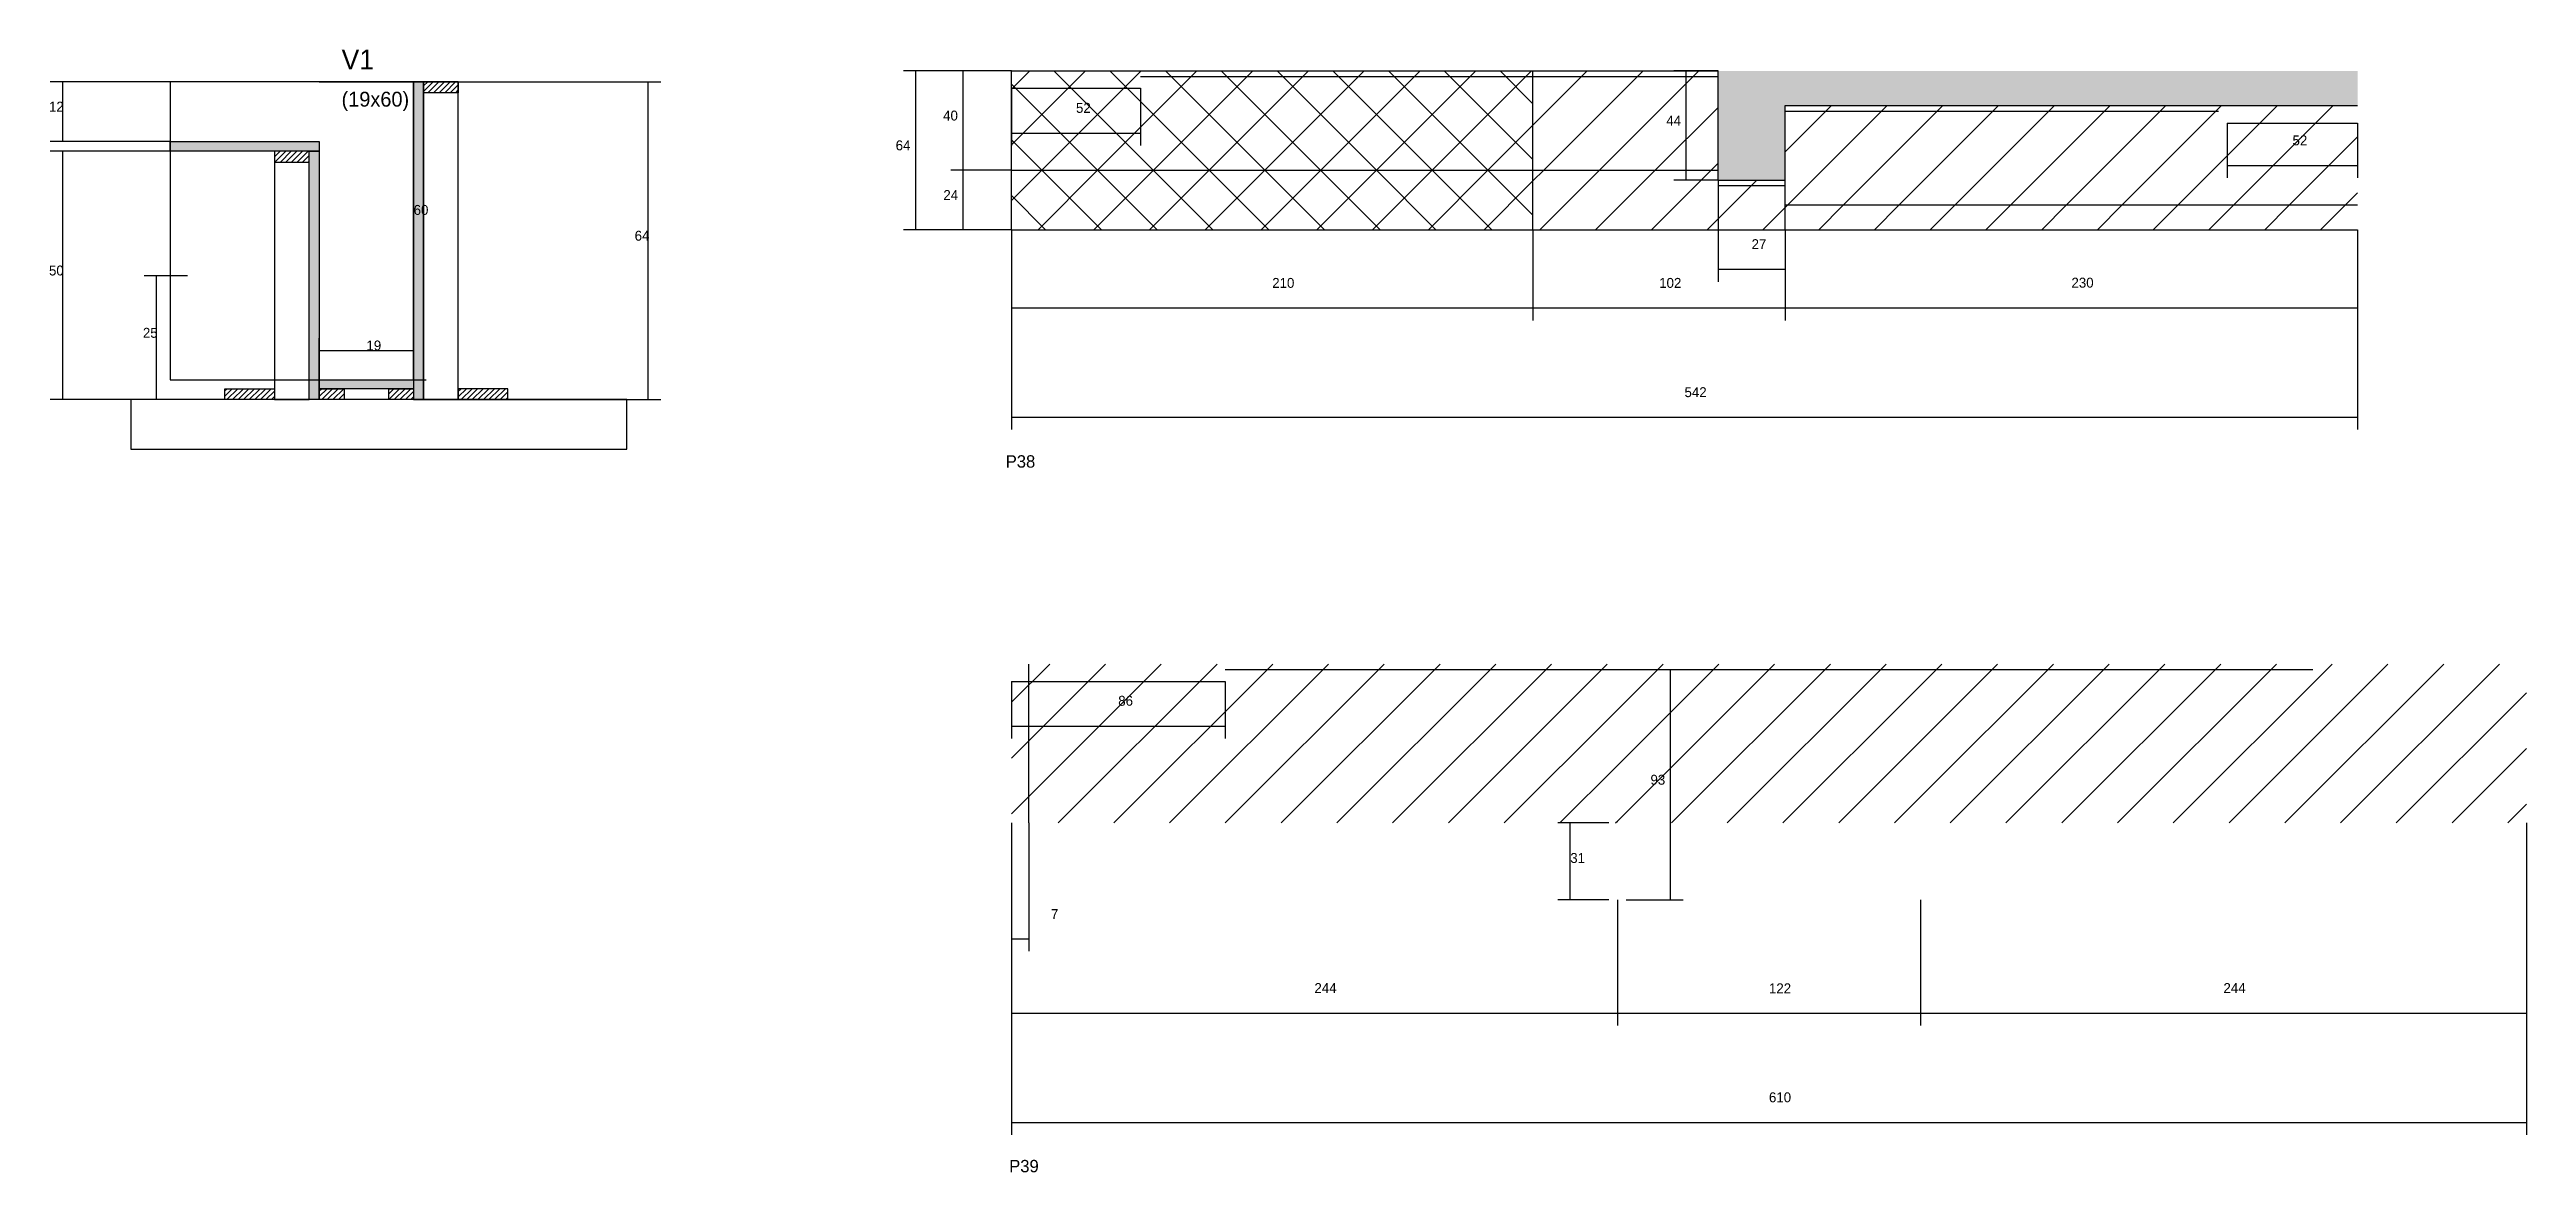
# Model space of a CAD drawing. Header units: metres. Extents: x -65046 to 21926, y -45195 to 1016.
# Drawn here: x 17482 to 18480, y -26839 to -26387 of the extents above; entities that cross this region are included whole.
import ezdxf

# ---------------------------------------------------------------- set-up
doc = ezdxf.new("R2010")
doc.units = ezdxf.units.M
for name, color, linetype in [('CONCRETO', 251, 'Continuous'), ('COTA', 241, 'Continuous'), ('Hachura', 253, 'Continuous'), ('Madeira', 126, 'Continuous'), ('NOMENCLATURA', 7, 'Continuous'), ('Painéis', 200, 'Continuous'), ('SARR_2.2x7', 40, 'Continuous'), ('Texto Seção', 7, 'Continuous')]:
    doc.layers.add(name, color=color, linetype=linetype)

msp = doc.modelspace()

# ---------------------------------------------------------------- texts
at = {"layer": 'COTA'}
for s, p in [('12', (17482.2, -26412)), ('40', (17842.2, -26415.6)), ('52', (17895.7, -26412.5)), ('44', (18133.4, -26417.6)), ('64', (17823.1, -26427.6)), ('52', (18385.5, -26425.6)), ('24', (17842.3, -26447.6)), ('60', (17629, -26453.6)), ('64', (17718, -26464)), ('27', (18167.7, -26467.4)), ('50', (17482.2, -26478)), ('210', (17974.7, -26483)), ('102', (18130.5, -26483)), ('230', (18296.5, -26482.9)), ('25', (17520, -26503.1)), ('19', (17610, -26508.2)), ('542', (18140.7, -26527)), ('86', (17912.7, -26651.3)), ('93', (18127, -26683.1)), ('31', (18094.7, -26714.6)), ('7', (17885.6, -26737.2)), ('244', (17991.7, -26767)), ('122', (18174.7, -26767.1)), ('244', (18357.7, -26767)), ('610', (18174.7, -26811))]:
    msp.add_text(s, height=4, dxfattribs=at).set_placement(p)
at = {"layer": 'NOMENCLATURA'}
for s, p in [('P38', (17867.4, -26555.4)), ('P39', (17868.8, -26839.2))]:
    msp.add_text(s, height=5, dxfattribs=at).set_placement(p)
at = {"layer": 'Texto Seção'}
for s, height, p in [('V1', 8, (17600, -26395)), ('(19x60)', 6, (17600, -26410))]:
    msp.add_text(s, height=height, dxfattribs=at).set_placement(p)

# ---------------------------------------------------------------- hatches: boundary and pattern name
at = {"layer": 'COTA'}
h = msp.add_hatch(dxfattribs=at)
h.set_pattern_fill('AR-CONC', scale=0.03)
h.paths.add_polyline_path([(18181.2, -26409.6), (18411.7, -26409.6), (18411.7, -26395.6), (18154.2, -26395.6), (18154.2, -26439.6), (18181.2, -26439.6)])
at = {"layer": 'Hachura'}
h = msp.add_hatch(dxfattribs=at)
h.set_pattern_fill('ANSI37', scale=5)
h.paths.add_polyline_path([(18079.7, -26435.6), (18079.7, -26395.6), (17869.7, -26395.6), (17869.7, -26435.6)])
h = msp.add_hatch(dxfattribs=at)
h.set_pattern_fill('ANSI31', scale=5)
h.paths.add_polyline_path([(18154.2, -26435.6), (18154.2, -26395.6), (18079.7, -26395.6), (18079.7, -26435.6)])
h = msp.add_hatch(color=8, dxfattribs=at)
h.dxf.hatch_style = 1
h.paths.add_polyline_path([(17633, -26400), (17629, -26400), (17629, -26400), (17629, -26528), (17629, -26528), (17633, -26528), (17633, -26528), (17633, -26400)])
h = msp.add_hatch(dxfattribs=at)
h.set_pattern_fill('ANSI31', scale=0.5)
h.paths.add_polyline_path([(17647, -26400), (17647, -26404.4), (17647, -26404.4), (17633, -26404.4), (17633, -26404.4), (17633, -26400), (17633, -26400), (17647, -26400)])
h = msp.add_hatch(dxfattribs=at)
h.set_pattern_fill('ANSI31', scale=5)
h.paths.add_polyline_path([(18411.7, -26449.6), (18411.7, -26409.6), (18181.2, -26409.6), (18181.2, -26449.6)])
h = msp.add_hatch(color=8, dxfattribs=at)
h.dxf.hatch_style = 1
h.paths.add_polyline_path([(17531, -26428), (17531, -26424), (17531, -26424), (17591, -26424), (17591, -26424), (17591, -26428), (17591, -26428), (17531, -26428)])
h = msp.add_hatch(dxfattribs=at)
h.set_pattern_fill('ANSI31', scale=0.5)
h.paths.add_polyline_path([(17573, -26428), (17573, -26432.4), (17573, -26432.4), (17587, -26432.4), (17587, -26432.4), (17587, -26428), (17587, -26428), (17573, -26428)])
h = msp.add_hatch(color=8, dxfattribs=at)
h.dxf.hatch_style = 1
h.paths.add_polyline_path([(17587, -26428), (17591, -26428), (17591, -26428), (17591, -26528), (17591, -26528), (17587, -26528), (17587, -26528), (17587, -26428)])
h = msp.add_hatch(dxfattribs=at)
h.set_pattern_fill('ANSI37', scale=5)
h.paths.add_polyline_path([(17869.7, -26435.6), (17869.7, -26459.6), (18079.7, -26459.6), (18079.7, -26435.6)])
h = msp.add_hatch(dxfattribs=at)
h.set_pattern_fill('ANSI31', scale=5)
h.paths.add_polyline_path([(18079.7, -26435.6), (18079.7, -26459.6), (18181.2, -26459.6), (18181.2, -26439.6), (18154.2, -26439.6), (18154.2, -26435.6)])
h = msp.add_hatch(dxfattribs=at)
h.set_pattern_fill('ANSI31', scale=5)
h.paths.add_polyline_path([(18181.2, -26449.6), (18181.2, -26459.6), (18411.7, -26459.6), (18411.7, -26449.6)])
h = msp.add_hatch(dxfattribs=at)
h.set_pattern_fill('ANSI31', scale=0.5)
h.paths.add_polyline_path([(17553, -26528), (17553, -26523.6), (17553, -26523.6), (17573, -26523.6), (17573, -26523.6), (17573, -26528), (17573, -26528), (17553, -26528)])
h = msp.add_hatch(color=8, dxfattribs=at)
h.dxf.hatch_style = 1
h.paths.add_polyline_path([(17591, -26523.6), (17591, -26520), (17591, -26520), (17629, -26520), (17629, -26520), (17629, -26523.6), (17629, -26523.6), (17591, -26523.6)])
h = msp.add_hatch(dxfattribs=at)
h.set_pattern_fill('ANSI31', scale=0.5)
h.paths.add_polyline_path([(17591, -26528), (17591, -26523.6), (17591, -26523.6), (17601, -26523.6), (17601, -26523.6), (17601, -26528), (17601, -26528), (17591, -26528)])
h = msp.add_hatch(dxfattribs=at)
h.set_pattern_fill('ANSI31', scale=0.5)
h.paths.add_polyline_path([(17619, -26528), (17619, -26523.6), (17619, -26523.6), (17629, -26523.6), (17629, -26523.6), (17629, -26528), (17629, -26528), (17619, -26528)])
h = msp.add_hatch(dxfattribs=at)
h.set_pattern_fill('ANSI31', scale=0.5)
h.paths.add_polyline_path([(17667, -26528), (17667, -26523.6), (17667, -26523.6), (17647, -26523.6), (17647, -26523.6), (17647, -26528), (17647, -26528), (17667, -26528)])
h = msp.add_hatch(dxfattribs=at)
h.set_pattern_fill('ANSI31', scale=5)
h.paths.add_polyline_path([(17869.7, -26634.5), (17869.7, -26698.5), (18113.7, -26698.5), (18113.7, -26634.5)])
h = msp.add_hatch(dxfattribs=at)
h.set_pattern_fill('ANSI31', scale=5)
h.paths.add_polyline_path([(18235.7, -26698.5), (18235.7, -26634.5), (18113.7, -26634.5), (18113.7, -26698.5)])
h = msp.add_hatch(dxfattribs=at)
h.set_pattern_fill('ANSI31', scale=5)
h.paths.add_polyline_path([(18235.7, -26698.5), (18479.7, -26698.5), (18479.7, -26634.5), (18235.7, -26634.5)])

# ---------------------------------------------------------------- linework, layer by layer
at = {"layer": 'CONCRETO'}
for points in [[(17629, -26420), (17629, -26400), (17531, -26400), (17531, -26424), (17591, -26424), (17591, -26520), (17629, -26520), (17629, -26420)], [(17531, -26520), (17629, -26520), (17629, -26400), (17531, -26400)]]:
    msp.add_lwpolyline(points, close=True, dxfattribs=at)
at = {"layer": 'COTA'}
for p, q in [((17869.7, -26395.6), (17826.2, -26395.6)), ((17831.2, -26459.6), (17831.2, -26395.6)), ((17869.7, -26395.6), (17845.3, -26395.6)), ((17850.3, -26435.6), (17850.3, -26395.6)), ((18154.2, -26395.6), (18136.4, -26395.6)), ((18141.4, -26439.6), (18141.4, -26395.6)), ((17531, -26400), (17482.7, -26400)), ((17487.7, -26424), (17487.7, -26400)), ((17591, -26400), (17634, -26400)), ((17629, -26520), (17629, -26400)), ((17647, -26400), (17728.5, -26400)), ((17723.5, -26528), (17723.5, -26400)), ((17869.7, -26402.6), (17869.7, -26425.7)), ((17921.7, -26402.6), (17921.7, -26425.7)), ((18359.2, -26416.6), (18359.2, -26438.7)), ((18411.7, -26416.6), (18411.7, -26438.7)), ((17531, -26424), (17482.7, -26424)), ((17531, -26428), (17482.7, -26428)), ((17487.7, -26528), (17487.7, -26428)), ((17869.7, -26420.7), (17921.7, -26420.7)), ((17869.7, -26435.6), (17845.3, -26435.6)), ((17869.7, -26435.6), (17845.3, -26435.6)), ((17850.3, -26459.6), (17850.3, -26435.6)), ((18359.2, -26433.7), (18411.7, -26433.7)), ((18154.2, -26439.6), (18136.4, -26439.6)), ((18154.2, -26439.6), (18154.2, -26480.5)), ((17869.7, -26459.6), (17826.2, -26459.6)), ((17869.7, -26459.6), (17845.3, -26459.6)), ((17869.7, -26459.6), (17869.7, -26496.1)), ((17869.7, -26459.6), (17869.7, -26540.1)), ((18079.7, -26459.6), (18079.7, -26496.1)), ((18079.7, -26459.6), (18079.7, -26496.1)), ((18181.2, -26459.6), (18181.2, -26496.1)), ((18181.2, -26459.6), (18181.2, -26496.1)), ((18181.2, -26459.6), (18181.2, -26480.5)), ((18411.7, -26459.6), (18411.7, -26540.1)), ((18411.7, -26459.6), (18411.7, -26496.1)), ((18154.2, -26475.5), (18181.2, -26475.5)), ((17538, -26478.1), (17520.5, -26478.1)), ((17525.5, -26528), (17525.5, -26478.1)), ((17869.7, -26491.1), (18079.7, -26491.1)), ((18079.7, -26491.1), (18181.2, -26491.1)), ((18181.2, -26491.1), (18411.7, -26491.1)), ((17591, -26520), (17591, -26503.2)), ((17629, -26520), (17629, -26503.2)), ((17591, -26508.2), (17629, -26508.2)), ((17591, -26520), (17634, -26520)), ((17553, -26528), (17482.7, -26528)), ((17538, -26528), (17520.5, -26528)), ((17667, -26528), (17728.5, -26528)), ((17869.7, -26535.1), (18411.7, -26535.1)), ((18117.2, -26636.7), (18140.1, -26636.7)), ((18135.1, -26729.5), (18135.1, -26636.7)), ((17869.7, -26641.5), (17869.7, -26664.5)), ((17955.7, -26641.5), (17955.7, -26664.5)), ((17869.7, -26659.5), (17955.7, -26659.5)), ((17869.7, -26698.5), (17869.7, -26750.2)), ((17876.7, -26698.5), (17876.7, -26750.2)), ((18110.2, -26698.5), (18089.7, -26698.5)), ((18094.7, -26729.5), (18094.7, -26698.5)), ((18479.7, -26698.5), (18479.7, -26780.1)), ((18479.7, -26698.5), (18479.7, -26824.1)), ((17869.7, -26729.5), (17869.7, -26780.1)), ((17869.7, -26729.5), (17869.7, -26824.1)), ((18110.2, -26729.5), (18089.7, -26729.5)), ((18113.7, -26729.5), (18113.7, -26780.1)), ((18113.7, -26729.5), (18113.7, -26780.1)), ((18117.2, -26729.5), (18140.1, -26729.5)), ((18235.7, -26729.5), (18235.7, -26780.1)), ((18235.7, -26729.5), (18235.7, -26780.1)), ((17869.7, -26745.2), (17876.7, -26745.2)), ((17869.7, -26775.1), (18113.7, -26775.1)), ((18113.7, -26775.1), (18235.7, -26775.1)), ((18235.7, -26775.1), (18479.7, -26775.1)), ((17869.7, -26819.1), (18479.7, -26819.1))]:
    msp.add_line(p, q, dxfattribs=at)
at = {"layer": 'Madeira'}
for points in [[(17647, -26400), (17647, -26404.4), (17633, -26404.4), (17633, -26400)], [(17647, -26400), (17633, -26400), (17633, -26528), (17647, -26528)], [(17573, -26428), (17573, -26432.4), (17587, -26432.4), (17587, -26428)], [(17573, -26528), (17587, -26528), (17587, -26428), (17573, -26428)], [(17553, -26528), (17553, -26523.6), (17573, -26523.6), (17573, -26528)], [(17591, -26528), (17591, -26523.6), (17601, -26523.6), (17601, -26528)], [(17619, -26528), (17619, -26523.6), (17629, -26523.6), (17629, -26528)], [(17667, -26528), (17667, -26523.6), (17647, -26523.6), (17647, -26528)], [(17515.2, -26548), (17714.8, -26548), (17714.8, -26528), (17515.2, -26528)]]:
    msp.add_lwpolyline(points, close=True, dxfattribs=at)
at = {"layer": 'Painéis'}
for p, q in [((17869.7, -26395.6), (18154.2, -26395.6)), ((17869.7, -26459.6), (17869.7, -26395.6)), ((18079.7, -26459.6), (18079.7, -26395.6)), ((18154.2, -26439.6), (18154.2, -26395.6)), ((18181.2, -26409.6), (18411.7, -26409.6)), ((18181.2, -26459.6), (18181.2, -26409.6)), ((17531, -26424), (17591, -26424)), ((17869.7, -26435.6), (18154.2, -26435.6)), ((18154.2, -26439.6), (18181.2, -26439.6)), ((18181.2, -26449.6), (18411.7, -26449.6)), ((17869.7, -26459.6), (18411.7, -26459.6))]:
    msp.add_line(p, q, dxfattribs=at)
for points in [[(17633, -26400), (17629, -26400), (17629, -26528), (17633, -26528)], [(17531, -26428), (17531, -26424), (17591, -26424), (17591, -26428)], [(17587, -26428), (17591, -26428), (17591, -26528), (17587, -26528)], [(17591, -26523.6), (17591, -26520), (17629, -26520), (17629, -26523.6)]]:
    msp.add_lwpolyline(points, close=True, dxfattribs=at)
at = {"layer": 'SARR_2.2x7'}
for p, q in [((17921.7, -26397.8), (18079.7, -26397.8)), ((18079.7, -26397.8), (18154.2, -26397.8)), ((17869.7, -26402.6), (17921.7, -26402.6)), ((18181.2, -26411.8), (18355.7, -26411.8)), ((18359.2, -26416.6), (18411.7, -26416.6)), ((18154.2, -26441.8), (18181.2, -26441.8)), ((17876.7, -26698.5), (17876.7, -26634.5)), ((17955.7, -26636.7), (18113.7, -26636.7)), ((18113.7, -26636.7), (18235.7, -26636.7)), ((18235.7, -26636.7), (18393.7, -26636.7)), ((17869.7, -26641.5), (17955.7, -26641.5))]:
    msp.add_line(p, q, dxfattribs=at)

msp.set_redraw_order([(e.dxf.handle, doc.entitydb.next_handle()) for e in msp.query("TEXT MTEXT ATTDEF DIMENSION ARC_DIMENSION")])  # texts and dimensions are drawn at this point

doc.saveas('drawing.dxf')
